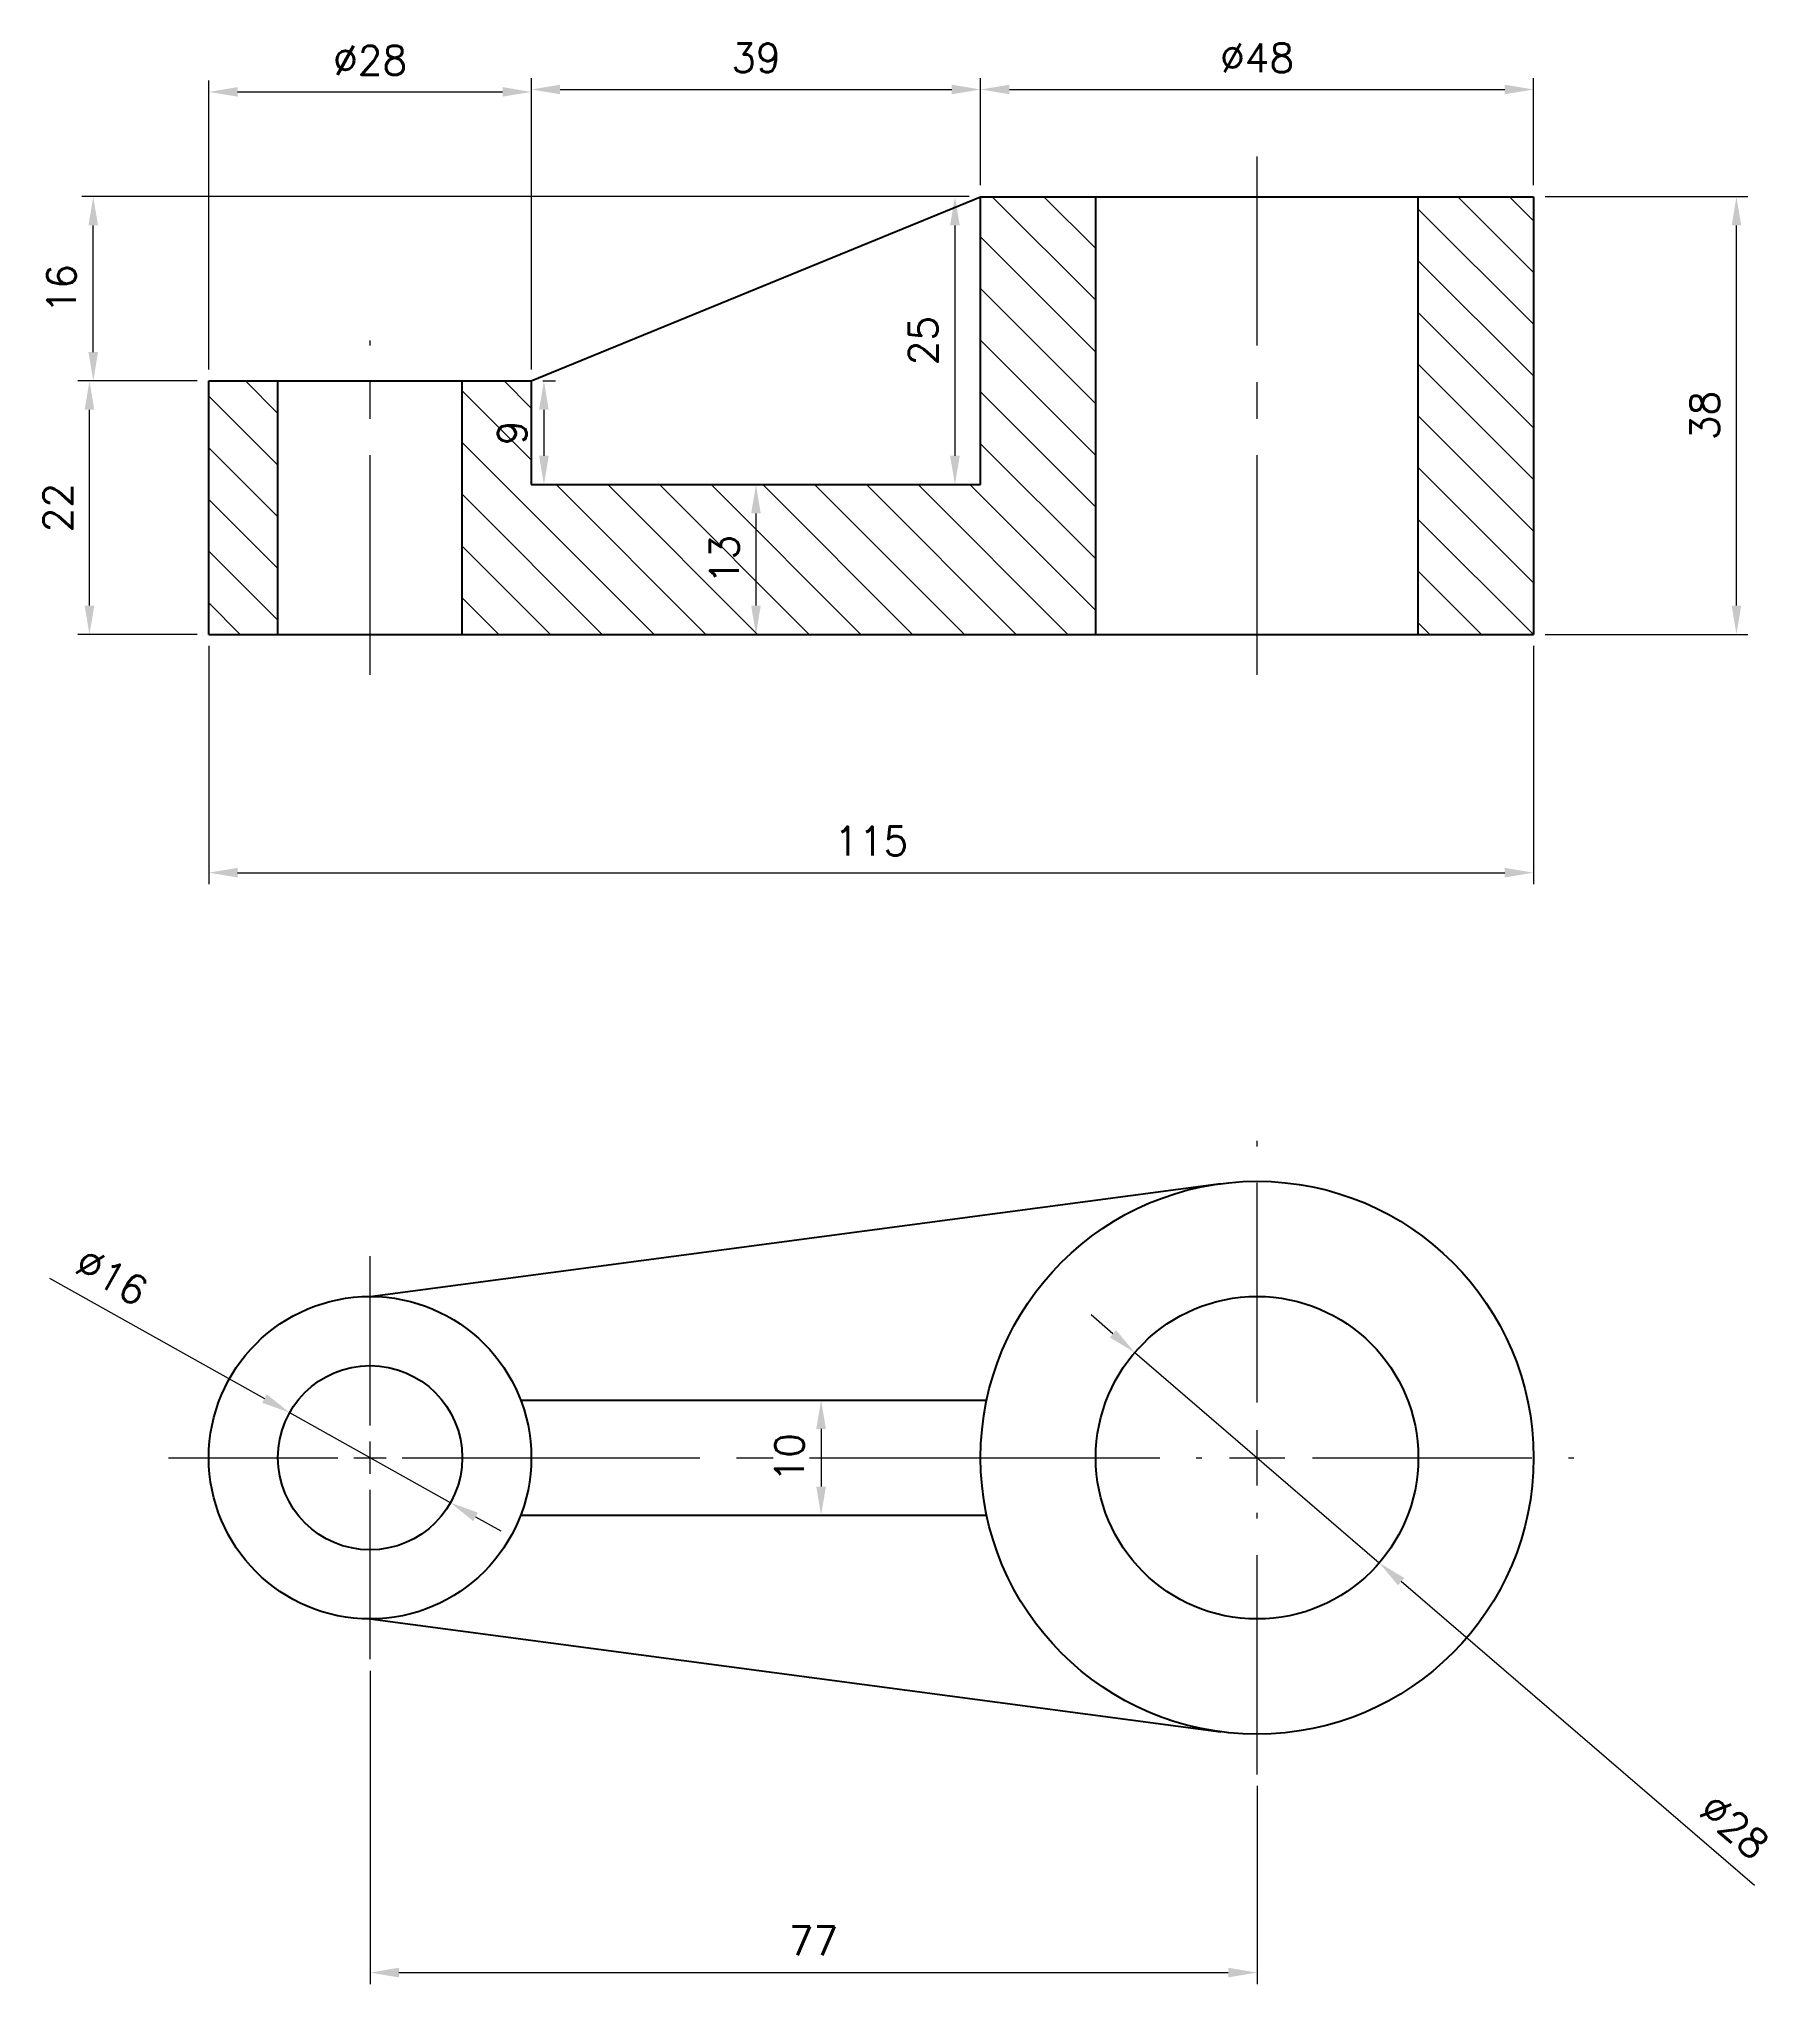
# Model space of a CAD drawing. Header units: millimetres. Extents: x 3985 to 5121, y 1518 to 1822.
# Drawn here: x 3985.4 to 4136.4, y 1573.4 to 1742.3 of the extents above; entities that cross this region are included whole.
import ezdxf

# ---------------------------------------------------------------- set-up
doc = ezdxf.new("R2010")
doc.units = ezdxf.units.MM
doc.linetypes.add('CENTER', pattern=[50.8, 31.75, -6.35, 6.35, -6.35])
doc.linetypes.add('CENTER2', pattern=[28.575, 19.05, -3.175, 3.175, -3.175])
for name, color, linetype, lineweight in [('CENTRO', 1, 'CENTER', 5), ('CONTORNO 1', 3, 'Continuous', 25), ('COTA', 1, 'Continuous', 13), ('HACHURA', 1, 'Continuous', 13)]:
    doc.layers.add(name, color=color, linetype=linetype, lineweight=lineweight)
doc.styles.add('ROMANS', font='romans.shx')
doc.dimstyles.new('Padrão', dxfattribs={"dimtxt": 2.5, "dimasz": 2.5, "dimexe": 1, "dimexo": 1, "dimgap": 1.5, "dimtad": 1, "dimdsep": 46, "dimtxsty": 'ROMANS', "dimblk1": 'ARCHTICK', "dimblk2": 'OBLIQUE', "dimcen": 2.5, "dimclrd": 1, "dimclre": 1, "dimclrt": 2, "dimadec": 0, "dimazin": 2, "dimtfac": 1, "dimtmove": 0, "dimatfit": 3, "dimfxl": 0, "dimlwd": -1, "dimlwe": -1, "dimarcsym": 0})

msp = doc.modelspace()

# ---------------------------------------------------------------- blocks, each defined once
blk = doc.blocks.new('*U8')
at = {"layer": 'CENTRO', "color": 0, "linetype": 'CENTER2'}
for p, q in [((0, 4.8), (0, 27.5)), ((-27.5, 0), (-4.8, 0)), ((4.8, 0), (27.5, 0)), ((0, -27.5), (0, -4.8))]:
    blk.add_line(p, q, dxfattribs=at)
at = {"layer": 'CENTRO', "color": 0, "linetype": 'Continuous'}
for p, q in [((0, -2.4), (0, 2.4)), ((-2.4, 0), (2.4, 0))]:
    blk.add_line(p, q, dxfattribs=at)
blk = doc.blocks.new('*U9')
at = {"layer": 'CENTRO', "color": 0, "linetype": 'CENTER2'}
for p, q in [((0, 2.8), (0, 17.5)), ((-17.5, 0), (-2.8, 0)), ((2.8, 0), (17.5, 0)), ((0, -17.5), (0, -2.8))]:
    blk.add_line(p, q, dxfattribs=at)
at = {"layer": 'CENTRO', "color": 0, "linetype": 'Continuous'}
for p, q in [((-1.4, 0), (1.4, 0)), ((0, -1.4), (0, 1.4))]:
    blk.add_line(p, q, dxfattribs=at)
blk = doc.blocks.new('*U10')
at = {"layer": 'CENTRO', "color": 0, "linetype": 'CENTER2'}
blk.add_line((-23.72, 0), (23.72, 0), dxfattribs=at)
blk = doc.blocks.new('*U11')
at = {"layer": 'CENTRO', "color": 0, "linetype": 'CENTER2'}
blk.add_line((0, -14.5), (0, 14.5), dxfattribs=at)
blk = doc.blocks.new('*U12')
at = {"layer": 'CENTRO', "color": 0, "linetype": 'CENTER2'}
blk.add_line((0, -22.5), (0, 22.5), dxfattribs=at)
blk = doc.blocks.new('*D13')
at = {"layer": 'COTA', "color": 1}
for p, q in [((4014.17, 1600.61), (4014.17, 1573.41)), ((4091.17, 1590.61), (4091.17, 1573.41)), ((4016.67, 1574.41), (4088.67, 1574.41))]:
    blk.add_line(p, q, dxfattribs=at)
for points in [[(4016.67, 1574.83), (4016.67, 1573.99), (4014.17, 1574.41)], [(4088.67, 1574.83), (4088.67, 1573.99), (4091.17, 1574.41)]]:
    blk.add_solid(points, dxfattribs=at)
at = {"layer": 'Defpoints', "color": 0}
for p in [(4014.17, 1601.61), (4091.17, 1591.61), (4091.17, 1574.41)]:
    blk.add_point(p, dxfattribs=at)
at = {"layer": 'COTA', "color": 2, "insert": (4052.67, 1577.16), "char_height": 2.5, "attachment_point": 5, "style": 'ROMANS'}
blk.add_mtext('77', dxfattribs=at)
blk = doc.blocks.new('_ArchTick')
at = {"color": 0, "linetype": 'ByBlock', "const_width": 0.15}
blk.add_lwpolyline([(-0.5, -0.5), (0.5, 0.5)], dxfattribs=at)
blk = doc.blocks.new('_Oblique')
at = {"color": 0, "linetype": 'ByBlock', "lineweight": -2}
blk.add_line((-0.5, -0.5), (0.5, 0.5), dxfattribs=at)
blk = doc.blocks.new('*D14')
at = {"layer": 'COTA', "color": 1}
for p, q in [((4048.47, 1624.11), (4054.32, 1624.11)), ((4053.32, 1621.61), (4053.32, 1616.61)), ((4048.47, 1614.11), (4054.32, 1614.11))]:
    blk.add_line(p, q, dxfattribs=at)
for points in [[(4052.9, 1621.61), (4053.74, 1621.61), (4053.32, 1624.11)], [(4052.9, 1616.61), (4053.74, 1616.61), (4053.32, 1614.11)]]:
    blk.add_solid(points, dxfattribs=at)
at = {"layer": 'Defpoints', "color": 0}
for p in [(4047.47, 1624.11), (4047.47, 1614.11), (4053.32, 1614.11)]:
    blk.add_point(p, dxfattribs=at)
at = {"layer": 'COTA', "color": 2, "insert": (4050.57, 1619.11), "char_height": 2.5, "attachment_point": 5, "rotation": 90, "style": 'ROMANS'}
blk.add_mtext('10', dxfattribs=at)
blk = doc.blocks.new('*D15')
at = {"layer": 'COTA', "color": 1}
for p, q in [((3986.33, 1634.71), (4005.01, 1624.24)), ((4021.15, 1615.2), (4007.19, 1623.02)), ((4023.33, 1613.98), (4025.51, 1612.76))]:
    blk.add_line(p, q, dxfattribs=at)
for points in [[(4005.21, 1624.61), (4004.8, 1623.88), (4007.19, 1623.02)], [(4023.53, 1614.34), (4023.12, 1613.61), (4021.15, 1615.2)]]:
    blk.add_solid(points, dxfattribs=at)
at = {"layer": 'Defpoints', "color": 0}
for p in [(4007.19, 1623.02), (4021.15, 1615.2)]:
    blk.add_point(p, dxfattribs=at)
at = {"layer": 'COTA', "color": 2, "insert": (3991.74, 1634.83), "char_height": 2.5, "attachment_point": 5, "rotation": 330.7337, "style": 'ROMANS'}
blk.add_mtext('∅16', dxfattribs=at)
blk = doc.blocks.new('*D16')
at = {"layer": 'COTA', "color": 1}
for p, q in [((4078.66, 1629.87), (4076.76, 1631.5)), ((4080.55, 1628.24), (4101.78, 1609.98)), ((4134.34, 1581.98), (4103.68, 1608.35))]:
    blk.add_line(p, q, dxfattribs=at)
for points in [[(4078.93, 1630.19), (4078.39, 1629.55), (4080.55, 1628.24)], [(4103.95, 1608.67), (4103.4, 1608.03), (4101.78, 1609.98)]]:
    blk.add_solid(points, dxfattribs=at)
at = {"layer": 'Defpoints', "color": 0}
for p in [(4080.55, 1628.24), (4101.78, 1609.98)]:
    blk.add_point(p, dxfattribs=at)
at = {"layer": 'COTA', "color": 2, "insert": (4132.6, 1587.1), "char_height": 2.5, "attachment_point": 5, "rotation": 319.2973, "style": 'ROMANS'}
blk.add_mtext('∅28', dxfattribs=at)
blk = doc.blocks.new('*D17')
at = {"layer": 'COTA', "color": 1}
for p, q in [((4000.17, 1689.59), (4000.17, 1668.9)), ((4115.17, 1689.59), (4115.17, 1668.9)), ((4002.67, 1669.9), (4112.67, 1669.9))]:
    blk.add_line(p, q, dxfattribs=at)
for points in [[(4002.67, 1670.32), (4002.67, 1669.48), (4000.17, 1669.9)], [(4112.67, 1670.32), (4112.67, 1669.48), (4115.17, 1669.9)]]:
    blk.add_solid(points, dxfattribs=at)
at = {"layer": 'Defpoints', "color": 0}
for p in [(4000.17, 1690.59), (4115.17, 1690.59), (4115.17, 1669.9)]:
    blk.add_point(p, dxfattribs=at)
at = {"layer": 'COTA', "color": 2, "insert": (4057.67, 1672.65), "char_height": 2.5, "attachment_point": 5, "style": 'ROMANS'}
blk.add_mtext('115', dxfattribs=at)
blk = doc.blocks.new('*D18')
at = {"layer": 'COTA', "color": 1}
for p, q in [((3999.17, 1712.59), (3988.81, 1712.59)), ((3989.81, 1693.09), (3989.81, 1710.09)), ((3999.17, 1690.59), (3988.81, 1690.59))]:
    blk.add_line(p, q, dxfattribs=at)
for points in [[(3989.39, 1710.09), (3990.23, 1710.09), (3989.81, 1712.59)], [(3989.39, 1693.09), (3990.23, 1693.09), (3989.81, 1690.59)]]:
    blk.add_solid(points, dxfattribs=at)
at = {"layer": 'Defpoints', "color": 0}
for p in [(3989.81, 1712.59), (4000.17, 1712.59), (4000.17, 1690.59)]:
    blk.add_point(p, dxfattribs=at)
at = {"layer": 'COTA', "color": 2, "insert": (3987.06, 1701.59), "char_height": 2.5, "attachment_point": 5, "rotation": 90, "style": 'ROMANS'}
blk.add_mtext('22', dxfattribs=at)
blk = doc.blocks.new('*D19')
at = {"layer": 'COTA', "color": 1}
for p, q in [((4066.17, 1728.59), (3989.14, 1728.59)), ((3990.14, 1715.09), (3990.14, 1726.09)), ((3999.17, 1712.59), (3989.14, 1712.59))]:
    blk.add_line(p, q, dxfattribs=at)
for points in [[(3989.72, 1726.09), (3990.55, 1726.09), (3990.14, 1728.59)], [(3989.72, 1715.09), (3990.55, 1715.09), (3990.14, 1712.59)]]:
    blk.add_solid(points, dxfattribs=at)
at = {"layer": 'Defpoints', "color": 0}
for p in [(3990.14, 1728.59), (4067.17, 1728.59), (4000.17, 1712.59)]:
    blk.add_point(p, dxfattribs=at)
at = {"layer": 'COTA', "color": 2, "insert": (3987.39, 1720.59), "char_height": 2.5, "attachment_point": 5, "rotation": 90, "style": 'ROMANS'}
blk.add_mtext('16', dxfattribs=at)
blk = doc.blocks.new('*D20')
at = {"layer": 'COTA', "color": 1}
for p, q in [((4000.17, 1713.59), (4000.17, 1738.68)), ((4028.17, 1713.59), (4028.17, 1738.68)), ((4002.67, 1737.68), (4025.67, 1737.68))]:
    blk.add_line(p, q, dxfattribs=at)
for points in [[(4002.67, 1738.1), (4002.67, 1737.27), (4000.17, 1737.68)], [(4025.67, 1738.1), (4025.67, 1737.27), (4028.17, 1737.68)]]:
    blk.add_solid(points, dxfattribs=at)
at = {"layer": 'Defpoints', "color": 0}
for p in [(4028.17, 1737.68), (4000.17, 1712.59), (4028.17, 1712.59)]:
    blk.add_point(p, dxfattribs=at)
at = {"layer": 'COTA', "color": 2, "insert": (4014.17, 1740.43), "char_height": 2.5, "attachment_point": 5, "style": 'ROMANS'}
blk.add_mtext('%%C28', dxfattribs=at)
blk = doc.blocks.new('*D21')
at = {"layer": 'COTA', "color": 1}
for p, q in [((4116.17, 1728.59), (4133.78, 1728.59)), ((4132.78, 1693.09), (4132.78, 1726.09)), ((4116.17, 1690.59), (4133.78, 1690.59))]:
    blk.add_line(p, q, dxfattribs=at)
for points in [[(4132.37, 1726.09), (4133.2, 1726.09), (4132.78, 1728.59)], [(4132.37, 1693.09), (4133.2, 1693.09), (4132.78, 1690.59)]]:
    blk.add_solid(points, dxfattribs=at)
at = {"layer": 'Defpoints', "color": 0}
for p in [(4115.17, 1728.59), (4132.78, 1728.59), (4115.17, 1690.59)]:
    blk.add_point(p, dxfattribs=at)
at = {"layer": 'COTA', "color": 2, "insert": (4130.03, 1709.59), "char_height": 2.5, "attachment_point": 5, "rotation": 90, "style": 'ROMANS'}
blk.add_mtext('38', dxfattribs=at)
blk = doc.blocks.new('*D23')
at = {"layer": 'COTA', "color": 1}
for p, q in [((4067.17, 1729.59), (4067.17, 1738.89)), ((4069.67, 1737.89), (4112.67, 1737.89)), ((4115.17, 1729.59), (4115.17, 1738.89))]:
    blk.add_line(p, q, dxfattribs=at)
for points in [[(4069.67, 1738.31), (4069.67, 1737.48), (4067.17, 1737.89)], [(4112.67, 1738.31), (4112.67, 1737.48), (4115.17, 1737.89)]]:
    blk.add_solid(points, dxfattribs=at)
at = {"layer": 'Defpoints', "color": 0}
for p in [(4115.17, 1737.89), (4067.17, 1728.59), (4115.17, 1728.59)]:
    blk.add_point(p, dxfattribs=at)
at = {"layer": 'COTA', "color": 2, "insert": (4091.17, 1740.64), "char_height": 2.5, "attachment_point": 5, "style": 'ROMANS'}
blk.add_mtext('%%C48', dxfattribs=at)
blk = doc.blocks.new('*D24')
at = {"layer": 'COTA', "color": 1}
for p, q in [((4028.17, 1713.59), (4028.17, 1738.89)), ((4030.67, 1737.89), (4064.67, 1737.89)), ((4067.17, 1729.59), (4067.17, 1738.89))]:
    blk.add_line(p, q, dxfattribs=at)
for points in [[(4030.67, 1738.31), (4030.67, 1737.48), (4028.17, 1737.89)], [(4064.67, 1738.31), (4064.67, 1737.48), (4067.17, 1737.89)]]:
    blk.add_solid(points, dxfattribs=at)
at = {"layer": 'Defpoints', "color": 0}
for p in [(4067.17, 1737.89), (4067.17, 1728.59), (4028.17, 1712.59)]:
    blk.add_point(p, dxfattribs=at)
at = {"layer": 'COTA', "color": 2, "insert": (4047.67, 1740.64), "char_height": 2.5, "attachment_point": 5, "style": 'ROMANS'}
blk.add_mtext('39', dxfattribs=at)
blk = doc.blocks.new('*D27')
at = {"layer": 'COTA', "color": 1}
blk.add_line((4047.67, 1701.09), (4047.67, 1693.09), dxfattribs=at)
for points in [[(4047.25, 1701.09), (4048.08, 1701.09), (4047.67, 1703.59)], [(4047.25, 1693.09), (4048.08, 1693.09), (4047.67, 1690.59)]]:
    blk.add_solid(points, dxfattribs=at)
at = {"layer": 'Defpoints', "color": 0}
for p in [(4047.67, 1703.59), (4047.67, 1690.59), (4047.67, 1690.59)]:
    blk.add_point(p, dxfattribs=at)
at = {"layer": 'COTA', "color": 2, "insert": (4044.92, 1697.09), "char_height": 2.5, "attachment_point": 5, "rotation": 90, "style": 'ROMANS'}
blk.add_mtext('13', dxfattribs=at)
blk = doc.blocks.new('*D28')
at = {"layer": 'COTA', "color": 1}
for p, q in [((4029.17, 1712.59), (4030.26, 1712.59)), ((4029.26, 1710.09), (4029.26, 1706.09)), ((4029.17, 1703.59), (4030.26, 1703.59))]:
    blk.add_line(p, q, dxfattribs=at)
for points in [[(4028.84, 1710.09), (4029.68, 1710.09), (4029.26, 1712.59)], [(4028.84, 1706.09), (4029.68, 1706.09), (4029.26, 1703.59)]]:
    blk.add_solid(points, dxfattribs=at)
at = {"layer": 'Defpoints', "color": 0}
for p in [(4028.17, 1712.59), (4028.17, 1703.59), (4029.26, 1703.59)]:
    blk.add_point(p, dxfattribs=at)
at = {"layer": 'COTA', "color": 2, "insert": (4026.51, 1708.09), "char_height": 2.5, "attachment_point": 5, "rotation": 90, "style": 'ROMANS'}
blk.add_mtext('9', dxfattribs=at)
blk = doc.blocks.new('*D29')
at = {"layer": 'COTA', "color": 1}
for p, q in [((4066.17, 1728.59), (4063.94, 1728.59)), ((4064.94, 1726.09), (4064.94, 1706.09)), ((4066.17, 1703.59), (4063.94, 1703.59))]:
    blk.add_line(p, q, dxfattribs=at)
for points in [[(4064.52, 1726.09), (4065.36, 1726.09), (4064.94, 1728.59)], [(4064.52, 1706.09), (4065.36, 1706.09), (4064.94, 1703.59)]]:
    blk.add_solid(points, dxfattribs=at)
at = {"layer": 'Defpoints', "color": 0}
for p in [(4067.17, 1728.59), (4064.94, 1703.59), (4067.17, 1703.59)]:
    blk.add_point(p, dxfattribs=at)
at = {"layer": 'COTA', "color": 2, "insert": (4062.19, 1716.09), "char_height": 2.5, "attachment_point": 5, "rotation": 90, "style": 'ROMANS'}
blk.add_mtext('25', dxfattribs=at)

# ---------------------------------------------------------------- dimensions: what is measured, and where the dimension line sits
at = {"layer": 'COTA'}
for base, p1, p2, picture, middle in [((4028.167, 1737.683), (4000.167, 1712.588), (4028.167, 1712.588), '*D20', (4014.167, 1740.433)), ((4115.167, 1737.894), (4067.167, 1728.588), (4115.167, 1728.588), '*D23', (4091.167, 1740.644))]:
    dim = msp.add_linear_dim(base=base, p1=p1, p2=p2, text='%%C<>', dimstyle='Padrão', dxfattribs=at)
    dim.commit()
    dim.dimension.update_dxf_attribs({"geometry": picture, "text_midpoint": middle})
for base, p1, p2, picture, middle in [((4067.167, 1737.894), (4028.167, 1712.588), (4067.167, 1728.588), '*D24', (4047.667, 1740.644)), ((4115.167, 1669.901), (4000.167, 1690.588), (4115.167, 1690.588), '*D17', (4057.667, 1672.651)), ((4091.167, 1574.411), (4014.167, 1601.611), (4091.167, 1591.611), '*D13', (4052.667, 1577.161))]:
    dim = msp.add_linear_dim(base=base, p1=p1, p2=p2, dimstyle='Padrão', dxfattribs=at)
    dim.commit()
    dim.dimension.update_dxf_attribs({"geometry": picture, "text_midpoint": middle})
for base, p1, p2, picture, middle in [((3990.137, 1728.588), (4000.167, 1712.588), (4067.167, 1728.588), '*D19', (3987.387, 1720.588)), ((4064.939, 1703.588), (4067.167, 1728.588), (4067.167, 1703.588), '*D29', (4062.189, 1716.088)), ((4132.784, 1728.588), (4115.167, 1690.588), (4115.167, 1728.588), '*D21', (4130.034, 1709.588)), ((3989.811, 1712.588), (4000.167, 1690.588), (4000.167, 1712.588), '*D18', (3987.061, 1701.588)), ((4047.667, 1690.588), (4047.667, 1703.588), (4047.667, 1690.588), '*D27', (4044.917, 1697.088)), ((4053.32, 1614.111), (4047.469, 1624.111), (4047.469, 1614.111), '*D14', (4050.57, 1619.111))]:
    dim = msp.add_linear_dim(base=base, p1=p1, p2=p2, angle=90, dimstyle='Padrão', dxfattribs=at)
    dim.commit()
    dim.dimension.update_dxf_attribs({"geometry": picture, "text_midpoint": middle})
dim = msp.add_linear_dim(base=(4029.26, 1703.588), p1=(4028.167, 1712.588), p2=(4028.167, 1703.588), angle=90, dimstyle='Padrão', dxfattribs=at)
dim.commit()
dim.dimension.update_dxf_attribs({"geometry": '*D28', "text_midpoint": (4029.26, 1708.088), "dimtype": 160})
for p1, p2, picture, middle in [((4021.146, 1615.2), (4007.188, 1623.022), '*D15', (3990.392, 1632.434)), ((4080.553, 1628.241), (4101.78, 1609.981), '*D16', (4130.806, 1585.012))]:
    dim = msp.add_diameter_dim_2p(p1=p1, p2=p2, dimstyle='Padrão', dxfattribs=at)
    dim.commit()
    dim.dimension.update_dxf_attribs({"geometry": picture, "text_midpoint": middle, "dimtype": 163})

# ---------------------------------------------------------------- hatches: boundary and pattern name
at = {"layer": 'HACHURA'}
h = msp.add_hatch(dxfattribs=at)
h.set_pattern_fill('ANSI31', color=256, angle=90)
h.paths.add_polyline_path([(4006.167, 1712.588), (4000.167, 1712.588), (4000.167, 1690.588), (4006.167, 1690.588)])
h.paths.add_polyline_path([(4077.167, 1728.588), (4067.167, 1728.588), (4067.167, 1703.588), (4028.167, 1703.588), (4028.167, 1712.588), (4022.167, 1712.588), (4022.167, 1690.588), (4077.167, 1690.588)])
h.paths.add_polyline_path([(4115.167, 1728.588), (4105.167, 1728.588), (4105.167, 1690.588), (4115.167, 1690.588)])

# ---------------------------------------------------------------- linework, layer by layer
at = {"layer": 'CONTORNO 1'}
for p, q in [((4028.167, 1712.588), (4067.167, 1728.588)), ((4067.167, 1703.588), (4067.167, 1728.588)), ((4067.167, 1728.588), (4115.167, 1728.588)), ((4077.167, 1690.588), (4077.167, 1728.588)), ((4105.167, 1690.588), (4105.167, 1728.588)), ((4115.167, 1728.588), (4115.167, 1690.588)), ((4000.167, 1690.588), (4000.167, 1712.588)), ((4000.167, 1712.588), (4028.167, 1712.588)), ((4006.167, 1690.588), (4006.167, 1712.588)), ((4022.167, 1690.588), (4022.167, 1712.588)), ((4028.167, 1712.588), (4028.167, 1703.588)), ((4028.167, 1703.588), (4067.167, 1703.588)), ((4000.167, 1690.588), (4115.167, 1690.588)), ((4014.167, 1633.111), (4088.012, 1642.902)), ((4027.244, 1624.111), (4067.693, 1624.111)), ((4027.244, 1614.111), (4067.693, 1614.111)), ((4014.167, 1605.111), (4088.012, 1595.319))]:
    msp.add_line(p, q, dxfattribs=at)
for centre, radius in [((4091.167, 1619.111), 24), ((4014.167, 1619.111), 14), ((4091.167, 1619.111), 14), ((4014.167, 1619.111), 8)]:
    msp.add_circle(centre, radius, dxfattribs=at)

# ---------------------------------------------------------------- block references
at = {"layer": 'CENTRO', "linetype": 'CENTER2'}
for name, p in [('*U12', (4091.167, 1709.588)), ('*U11', (4014.167, 1701.588)), ('*U8', (4091.167, 1619.111)), ('*U9', (4014.167, 1619.111)), ('*U10', (4047.469, 1619.111))]:
    msp.add_blockref(name, p, dxfattribs=at)

msp.set_redraw_order([(e.dxf.handle, doc.entitydb.next_handle()) for e in msp.query("TEXT MTEXT ATTDEF DIMENSION ARC_DIMENSION")])  # texts and dimensions are drawn at this point

doc.saveas('drawing.dxf')
